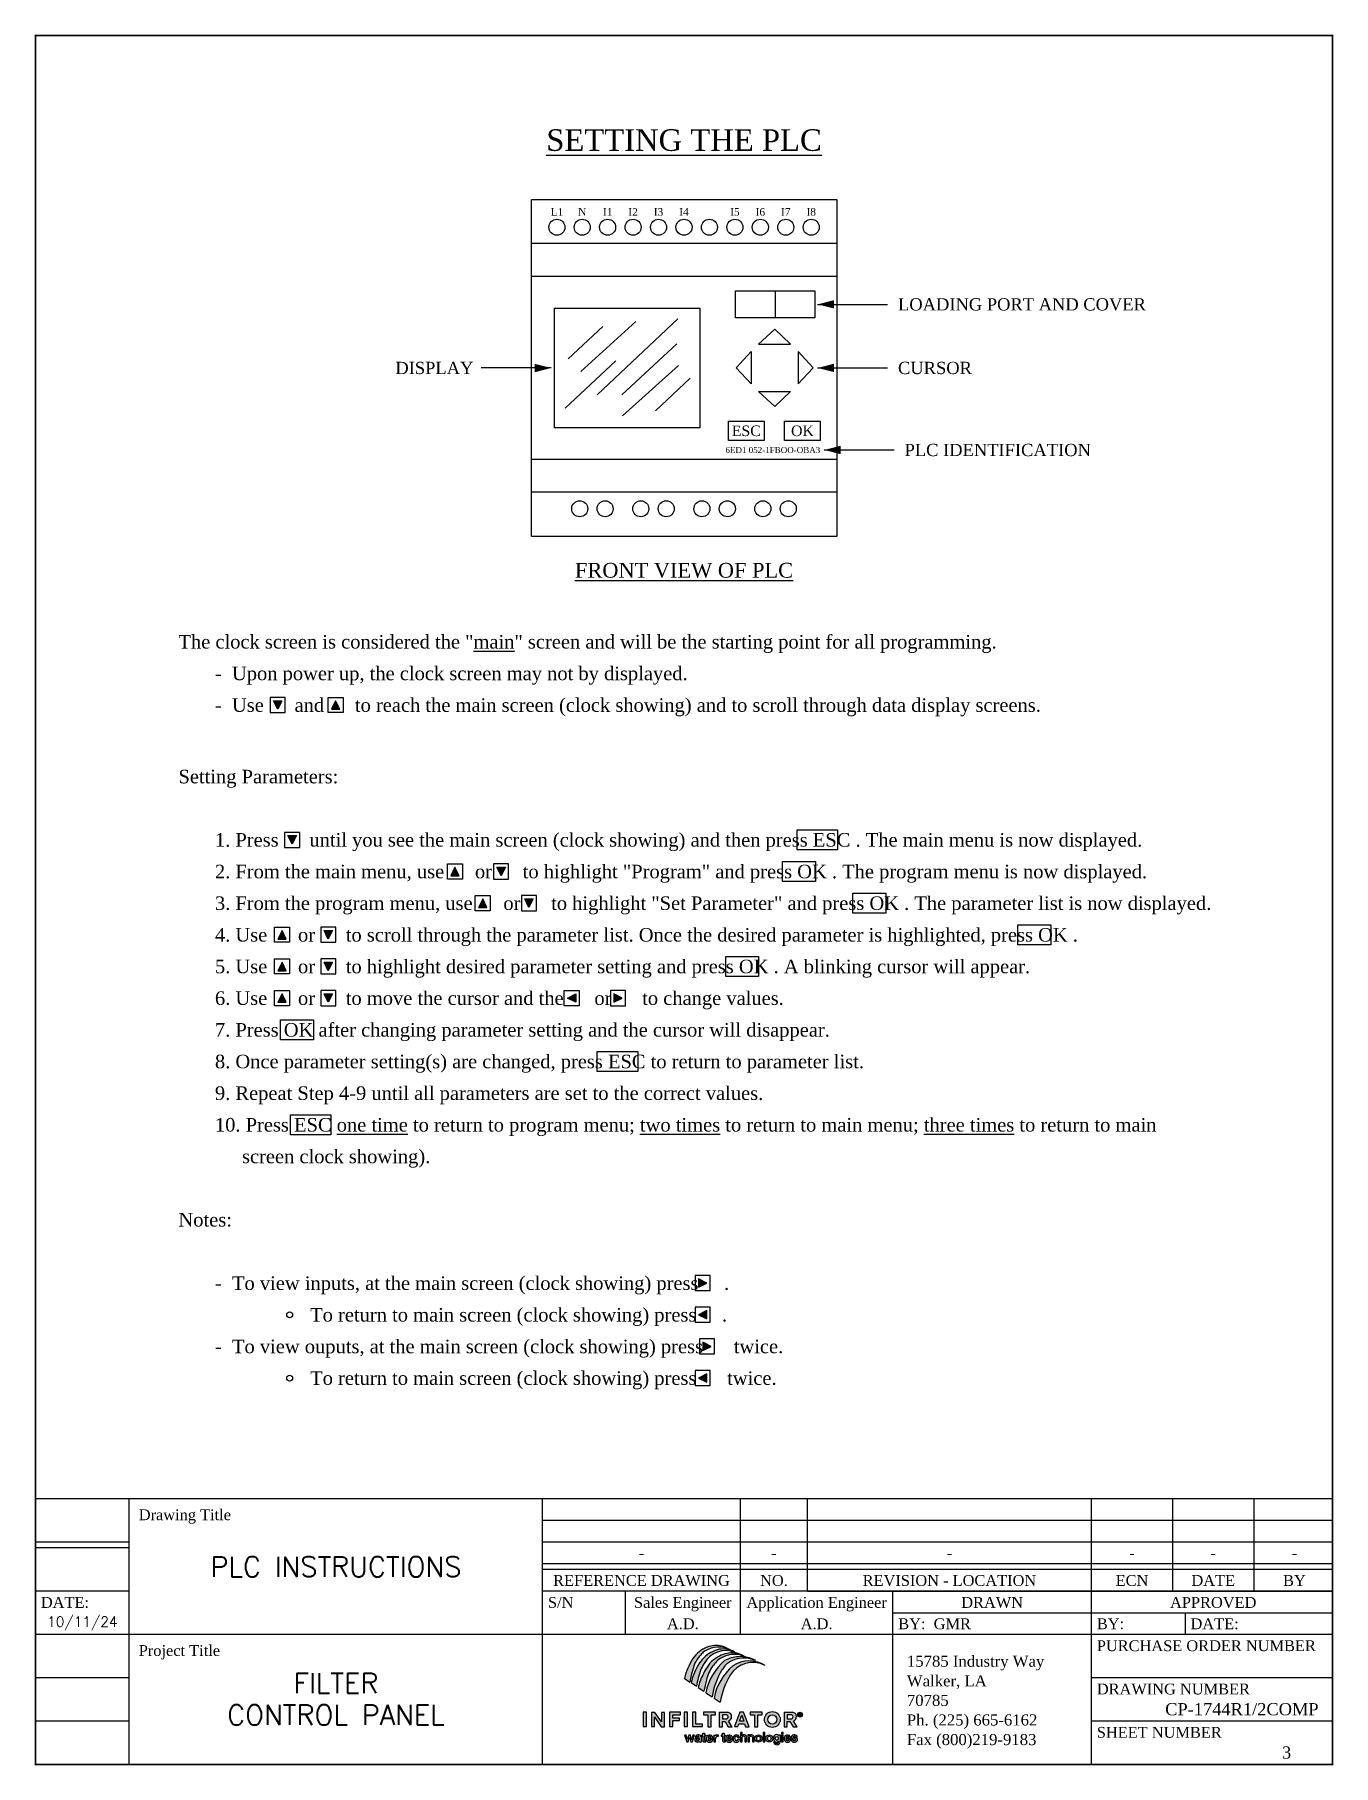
# Model space of a CAD drawing. Extents: x -283 to 170, y -177 to 25.
# Drawn here: x -168.58 to -151.31, y -90.64 to -67.62 of the extents above; entities that cross this region are included whole.
import ezdxf
from ezdxf.enums import TextEntityAlignment as Align

# ---------------------------------------------------------------- set-up
doc = ezdxf.new("R2010")
doc.units = 0
doc.header["$LTSCALE"] = 0.125
doc.header["$MEASUREMENT"] = 0
doc.layers.get('0').update_dxf_attribs({"linetype": 'CONTINUOUS'})
doc.layers.add('ASHADE', color=7, linetype='CONTINUOUS')
doc.layers.add('BORDER', color=10, linetype='CONTINUOUS')
doc.styles.add('STYLE1', font='Times New Roman.ttf', dxfattribs={"height": 0.05})
doc.styles.add('STYLE2', font='simplex.shx', dxfattribs={"height": 0.05})
doc.styles.add('STYLE3', font='Times New Roman.ttf', dxfattribs={"height": 0.0625})
doc.styles.add('TIMES NEW ROMAN', font='Times New Roman.ttf')

msp = doc.modelspace()

# ---------------------------------------------------------------- texts
at = {"color": 7}
for s, height, style, p in [('%%USETTING THE PLC', 0.28722, 'STYLE1', (-159.948, -69.023)), ('%%UFRONT VIEW OF PLC', 0.19695, 'STYLE1', (-159.948, -74.745)), ('PLC INSTRUCTIONS', 0.26588, 'STYLE2', (-164.577, -87.999)), ('-', 0.144, 'STYLE3', (-160.513, -87.816)), ('-', 0.144, 'STYLE3', (-158.752, -87.816)), ('-', 0.144, 'STYLE3', (-156.418, -87.816)), ('-', 0.144, 'STYLE3', (-153.99, -87.816)), ('-', 0.144, 'STYLE3', (-152.91, -87.816)), ('-', 0.144, 'STYLE3', (-151.83, -87.816)), ('REFERENCE DRAWING', 0.14403, 'STYLE3', (-160.513, -88.182)), ('NO.', 0.144, 'STYLE3', (-158.752, -88.182)), ('REVISION - LOCATION', 0.14403, 'STYLE3', (-156.418, -88.182)), ('ECN', 0.144, 'STYLE3', (-153.99, -88.182)), ('DATE', 0.144, 'STYLE3', (-152.91, -88.182)), ('BY', 0.144, 'STYLE3', (-151.83, -88.182)), ('Sales Engineer', 0.14403, 'STYLE3', (-159.964, -88.474)), ('Application Engineer', 0.14403, 'STYLE3', (-158.184, -88.474)), ('DRAWN', 0.144, 'STYLE3', (-155.85, -88.474)), ('APPROVED', 0.144, 'STYLE3', (-152.91, -88.474)), ('10/11/24', 0.1331, 'STYLE2', (-167.949, -88.73)), ('A.D.', 0.144, 'STYLE3', (-159.964, -88.758)), ('A.D.', 0.144, 'STYLE3', (-158.184, -88.758)), ('FILTER', 0.2659, 'STYLE2', (-164.577, -89.547)), ('CONTROL PANEL', 0.26588, 'STYLE2', (-164.577, -89.971)), ('3', 0.162, 'STYLE3', (-151.934, -90.47))]:
    msp.add_text(s, height=height, dxfattribs=dict(at, style=style)).set_placement(p, align=Align.MIDDLE_CENTER)
for s, height, style, p in [('LOADING PORT AND COVER', 0.16271, 'TIMES NEW ROMAN', (-157.102, -71.208)), ('CURSOR', 0.1627, 'TIMES NEW ROMAN', (-157.102, -72.054)), ('PLC IDENTIFICATION', 0.16271, 'TIMES NEW ROMAN', (-157.015, -73.145)), ('The clock screen is considered the "%%Umain%%U" screen and will be the starting point for all programming.', 0.180357, 'STYLE1', (-166.671, -75.696)), ('-  Upon power up, the clock screen may not by displayed.', 0.18036, 'STYLE1', (-166.186, -76.117)), ('-  Use      and      to reach the main screen (clock showing) and to scroll through data display screens.', 0.180357, 'STYLE1', (-166.186, -76.538)), ('Setting Parameters:', 0.18036, 'STYLE1', (-166.671, -77.489)), ('1. Press      until you see the main screen (clock showing) and then press ESC . The main menu is now displayed.', 0.180357, 'STYLE1', (-166.186, -78.331)), ('2. From the main menu, use      or      to highlight "Program" and press OK . The program menu is now displayed.', 0.180357, 'STYLE1', (-166.186, -78.752)), ('3. From the program menu, use      or      to highlight "Set Parameter" and press OK . The parameter list is now displayed.', 0.180357, 'STYLE1', (-166.186, -79.173)), ('4. Use      or      to scroll through the parameter list. Once the desired parameter is highlighted, press OK .', 0.180357, 'STYLE1', (-166.186, -79.594)), ('5. Use      or      to highlight desired parameter setting and press OK . A blinking cursor will appear.', 0.180357, 'STYLE1', (-166.186, -80.015)), ('6. Use      or      to move the cursor and the      or      to change values.', 0.18036, 'STYLE1', (-166.186, -80.436)), ('7. Press OK after changing parameter setting and the cursor will disappear.', 0.18036, 'STYLE1', (-166.186, -80.858)), ('8. Once parameter setting(s) are changed, press ESC to return to parameter list.', 0.18036, 'STYLE1', (-166.186, -81.279)), ('9. Repeat Step 4-9 until all parameters are set to the correct values.', 0.18036, 'STYLE1', (-166.186, -81.7)), ('10. Press ESC %%Uone time%%U to return to program menu; %%Utwo times%%U to return to main menu; %%Uthree times%%U to return to main', 0.180357, 'STYLE1', (-166.186, -82.121)), ('screen clock showing).', 0.18036, 'STYLE1', (-165.826, -82.542)), ('Notes:', 0.1804, 'STYLE1', (-166.671, -83.384)), ('-  To view inputs, at the main screen (clock showing) press     .', 0.18036, 'STYLE1', (-166.186, -84.227)), ('    To return to main screen (clock showing) press     .', 0.18036, 'STYLE1', (-165.192, -84.648)), ('-  To view ouputs, at the main screen (clock showing) press      twice.', 0.18036, 'STYLE1', (-166.186, -85.069)), ('    To return to main screen (clock showing) press      twice.', 0.18036, 'STYLE1', (-165.192, -85.49)), ('Drawing Title', 0.14403, 'STYLE3', (-167.199, -87.308)), ('DATE:', 0.144, 'STYLE3', (-168.501, -88.474)), ('S/N', 0.144, 'STYLE3', (-161.757, -88.474)), ('BY:  GMR', 0.144, 'STYLE3', (-157.099, -88.758)), ('BY:', 0.144, 'STYLE3', (-154.458, -88.758)), ('DATE:', 0.144, 'STYLE3', (-153.212, -88.758)), ('Project Title', 0.14403, 'STYLE3', (-167.199, -89.114)), ('PURCHASE ORDER NUMBER', 0.14403, 'STYLE3', (-154.458, -89.05)), ('15785 Industry Way', 0.14719, 'STYLE3', (-156.984, -89.256)), ('Walker, LA', 0.1472, 'STYLE3', (-156.984, -89.517)), ('DRAWING NUMBER', 0.14403, 'STYLE3', (-154.458, -89.626)), ('70785', 0.1472, 'STYLE3', (-156.984, -89.777)), ('Fax (800)219-9183', 0.14719, 'STYLE3', (-156.984, -90.298)), ('SHEET NUMBER', 0.14403, 'STYLE3', (-154.458, -90.202))]:
    msp.add_text(s, height=height, dxfattribs=dict(at, style=style)).set_placement(p, align=Align.MIDDLE_LEFT)
for s, height, style, p in [('DISPLAY', 0.1627, 'TIMES NEW ROMAN', (-162.749, -72.054)), ('CP-1744R1/2COMP', 0.16203, 'STYLE3', (-151.509, -89.894))]:
    msp.add_text(s, height=height, dxfattribs=dict(at, style=style)).set_placement(p, align=Align.MIDDLE_RIGHT)
at = {"layer": 'BORDER', "color": 7, "style": 'STYLE3'}
msp.add_text('Ph. (225) 665-6162', height=0.14719, dxfattribs=at).set_placement((-156.984, -90.037), align=Align.MIDDLE_LEFT)

# ---------------------------------------------------------------- blocks, each defined once
blk = doc.blocks.new('PLC')
for p, q in [((-98.856, -340.553), (-100.919, -340.553)), ((-98.856, -340.776), (-100.919, -340.776)), ((-98.856, -342.012), (-100.919, -342.012)), ((-98.856, -342.235), (-100.919, -342.235))]:
    blk.add_line(p, q)
at = {"color": 7}
for p, q in [((-99.271, -340.872), (-99.271, -341.056)), ((-100.214, -341.079), (-100.585, -341.419)), ((-99.929, -341.061), (-100.475, -341.577)), ((-100.437, -341.113), (-100.671, -341.333)), ((-99.385, -341.233), (-99.275, -341.133)), ((-99.275, -341.133), (-99.167, -341.233)), ((-99.936, -341.23), (-100.307, -341.577)), ((-99.435, -341.284), (-99.536, -341.394)), ((-99.435, -341.284), (-99.435, -341.502)), ((-99.385, -341.233), (-99.167, -341.233)), ((-99.116, -341.284), (-99.116, -341.502)), ((-99.116, -341.284), (-99.015, -341.394)), ((-100.348, -341.347), (-100.692, -341.666)), ((-99.925, -341.378), (-100.303, -341.718)), ((-99.536, -341.394), (-99.435, -341.502)), ((-99.015, -341.394), (-99.116, -341.502)), ((-99.846, -341.463), (-100.08, -341.683)), ((-99.385, -341.553), (-99.167, -341.553)), ((-99.385, -341.553), (-99.275, -341.654)), ((-99.275, -341.654), (-99.167, -341.553))]:
    blk.add_line(p, q, dxfattribs=at)
for points in [[(-98.856, -342.533), (-100.919, -342.533), (-100.919, -340.255), (-98.856, -340.255)], [(-99.539, -340.872), (-99.003, -340.872), (-99.003, -341.056), (-99.539, -341.056)], [(-100.763, -340.991), (-99.78, -340.991), (-99.78, -341.798), (-100.763, -341.798)], [(-99.587, -341.753), (-99.346, -341.753), (-99.346, -341.885), (-99.587, -341.885)], [(-99.208, -341.753), (-98.967, -341.753), (-98.967, -341.885), (-99.208, -341.885)]]:
    blk.add_lwpolyline(points, close=True, dxfattribs=at)
for centre in [(-100.747, -340.443), (-100.576, -340.443), (-100.404, -340.443), (-100.232, -340.443), (-100.06, -340.443), (-99.888, -340.443), (-99.716, -340.443), (-99.544, -340.443), (-99.372, -340.443), (-99.2, -340.443), (-99.028, -340.443), (-100.593, -342.346), (-100.421, -342.346), (-100.18, -342.346), (-100.008, -342.346), (-99.767, -342.346), (-99.595, -342.346), (-99.355, -342.346), (-99.183, -342.346)]:
    blk.add_circle(centre, 0.0542, dxfattribs=at)
at = {"color": 7, "style": 'TIMES NEW ROMAN'}
for s, height, p in [('L1', 0.051, (-100.747, -340.339)), ('N', 0.051, (-100.576, -340.339)), ('I1', 0.051, (-100.404, -340.339)), ('I2', 0.051, (-100.232, -340.339)), ('I3', 0.051, (-100.06, -340.339)), ('I4', 0.051, (-99.888, -340.339)), ('I5', 0.051, (-99.544, -340.339)), ('I6', 0.051, (-99.372, -340.339)), ('I7', 0.051, (-99.2, -340.339)), ('I8', 0.051, (-99.028, -340.339)), ('ESC', 0.071, (-99.467, -341.819)), ('OK', 0.071, (-99.087, -341.819))]:
    blk.add_text(s, height=height, dxfattribs=at).set_placement(p, align=Align.MIDDLE_CENTER)
blk.add_text('6ED1 052-1FBOO-OBA3', height=0.0403, dxfattribs=at).set_placement((-98.967, -341.949), align=Align.MIDDLE_RIGHT)
blk = doc.blocks.new('infiltratorlogo')
for p, q in [((-206.197, -287.794), (-206.06, -287.89)), ((-206.033, -287.904), (-205.9, -287.994)), ((-205.857, -288.021), (-205.72, -288.117)), ((-205.669, -288.154), (-205.516, -288.253)), ((-205.468, -288.285), (-205.315, -288.384)), ((-207.126, -288.63), (-207.21, -288.63)), ((-207.21, -288.631), (-207.21, -288.984)), ((-207.126, -288.984), (-207.126, -288.63)), ((-206.92, -288.633), (-207, -288.633)), ((-207, -288.634), (-207, -288.983)), ((-206.927, -288.983), (-206.927, -288.744)), ((-206.927, -288.744), (-206.763, -288.985)), ((-206.76, -288.87), (-206.92, -288.633)), ((-206.682, -288.634), (-206.76, -288.634)), ((-206.76, -288.634), (-206.76, -288.87)), ((-206.682, -288.985), (-206.682, -288.634)), ((-206.292, -288.632), (-206.564, -288.632)), ((-206.564, -288.633), (-206.564, -288.984)), ((-206.481, -288.774), (-206.481, -288.696)), ((-206.481, -288.696), (-206.292, -288.696)), ((-206.318, -288.774), (-206.481, -288.774)), ((-206.479, -288.984), (-206.479, -288.837)), ((-206.479, -288.837), (-206.318, -288.837)), ((-206.318, -288.837), (-206.318, -288.774)), ((-206.292, -288.696), (-206.292, -288.632)), ((-206.199, -288.628), (-206.199, -288.984)), ((-206.122, -288.628), (-206.199, -288.628)), ((-206.122, -288.984), (-206.122, -288.628)), ((-205.994, -288.631), (-205.994, -288.984)), ((-205.916, -288.631), (-205.994, -288.631)), ((-205.916, -288.92), (-205.916, -288.631)), ((-205.729, -288.631), (-205.729, -288.696)), ((-205.435, -288.631), (-205.729, -288.631)), ((-205.729, -288.696), (-205.62, -288.696)), ((-205.62, -288.696), (-205.62, -288.985)), ((-205.542, -288.985), (-205.542, -288.695)), ((-205.542, -288.695), (-205.435, -288.695)), ((-205.435, -288.695), (-205.435, -288.631)), ((-205.341, -288.631), (-205.341, -288.985)), ((-205.341, -288.631), (-205.133, -288.631)), ((-205.17, -288.691), (-205.264, -288.691)), ((-205.264, -288.691), (-205.264, -288.794)), ((-205.264, -288.794), (-205.17, -288.794)), ((-205.263, -288.985), (-205.263, -288.858)), ((-205.263, -288.858), (-205.196, -288.858)), ((-205.196, -288.858), (-205.118, -288.986)), ((-205.021, -288.986), (-205.109, -288.847)), ((-204.837, -288.631), (-204.969, -288.984)), ((-204.841, -288.851), (-204.789, -288.702)), ((-204.739, -288.851), (-204.841, -288.851)), ((-204.743, -288.631), (-204.837, -288.631)), ((-204.789, -288.702), (-204.739, -288.851)), ((-204.607, -288.986), (-204.743, -288.631)), ((-204.583, -288.631), (-204.583, -288.696)), ((-204.289, -288.631), (-204.583, -288.631)), ((-204.583, -288.696), (-204.474, -288.696)), ((-204.474, -288.696), (-204.474, -288.985)), ((-204.396, -288.985), (-204.396, -288.695)), ((-204.396, -288.695), (-204.289, -288.695)), ((-204.289, -288.695), (-204.289, -288.631)), ((-203.75, -288.631), (-203.75, -288.985)), ((-203.75, -288.631), (-203.542, -288.631)), ((-203.579, -288.691), (-203.673, -288.691)), ((-203.673, -288.691), (-203.673, -288.794)), ((-203.673, -288.794), (-203.579, -288.794)), ((-203.672, -288.985), (-203.672, -288.858)), ((-203.672, -288.858), (-203.605, -288.858)), ((-203.605, -288.858), (-203.527, -288.986)), ((-203.43, -288.986), (-203.518, -288.847)), ((-203.388, -288.656), (-203.388, -288.723)), ((-203.388, -288.656), (-203.348, -288.656)), ((-203.388, -288.723), (-203.373, -288.723)), ((-203.356, -288.668), (-203.373, -288.668)), ((-203.373, -288.668), (-203.373, -288.687)), ((-203.373, -288.687), (-203.356, -288.687)), ((-203.373, -288.723), (-203.373, -288.699)), ((-203.373, -288.699), (-203.36, -288.699)), ((-203.36, -288.699), (-203.346, -288.723)), ((-203.346, -288.723), (-203.329, -288.723)), ((-203.328, -288.723), (-203.344, -288.697)), ((-207.21, -288.984), (-207.126, -288.984)), ((-207, -288.983), (-206.927, -288.983)), ((-206.763, -288.985), (-206.682, -288.985)), ((-206.564, -288.984), (-206.479, -288.984)), ((-206.199, -288.984), (-206.122, -288.984)), ((-206.189, -289.191), (-206.139, -289.357)), ((-206.148, -289.192), (-206.189, -289.192)), ((-206.119, -289.303), (-206.148, -289.192)), ((-206.09, -289.191), (-206.119, -289.303)), ((-206.099, -289.357), (-206.07, -289.244)), ((-206.048, -289.191), (-206.09, -289.191)), ((-206.07, -289.244), (-206.041, -289.357)), ((-206.022, -289.304), (-206.048, -289.191)), ((-205.99, -289.192), (-206.022, -289.304)), ((-206, -289.357), (-205.948, -289.192)), ((-205.994, -288.984), (-205.753, -288.984)), ((-205.948, -289.192), (-205.99, -289.192)), ((-205.933, -289.245), (-205.891, -289.245)), ((-205.753, -288.92), (-205.916, -288.92)), ((-205.874, -289.284), (-205.838, -289.284)), ((-205.838, -289.284), (-205.831, -289.279)), ((-205.831, -289.279), (-205.831, -289.311)), ((-205.786, -289.223), (-205.786, -289.327)), ((-205.743, -289.192), (-205.773, -289.192)), ((-205.773, -289.192), (-205.773, -289.221)), ((-205.773, -289.221), (-205.744, -289.221)), ((-205.753, -288.984), (-205.753, -288.92)), ((-205.744, -289.221), (-205.744, -289.336)), ((-205.743, -289.192), (-205.743, -289.142)), ((-205.743, -289.142), (-205.705, -289.142)), ((-205.705, -289.142), (-205.705, -289.19)), ((-205.705, -289.19), (-205.67, -289.19)), ((-205.67, -289.221), (-205.704, -289.221)), ((-205.704, -289.221), (-205.704, -289.309)), ((-205.67, -289.19), (-205.67, -289.221)), ((-205.657, -289.248), (-205.657, -289.305)), ((-205.62, -288.985), (-205.542, -288.985)), ((-205.616, -289.258), (-205.538, -289.258)), ((-205.616, -289.285), (-205.493, -289.285)), ((-205.498, -289.303), (-205.538, -289.303)), ((-205.474, -289.19), (-205.474, -289.358)), ((-205.474, -289.19), (-205.435, -289.19)), ((-205.435, -289.19), (-205.435, -289.208)), ((-205.434, -289.358), (-205.434, -289.275)), ((-205.402, -289.185), (-205.369, -289.185)), ((-205.369, -289.227), (-205.402, -289.227)), ((-205.369, -289.185), (-205.369, -289.227)), ((-205.341, -288.985), (-205.263, -288.985)), ((-205.26, -289.192), (-205.29, -289.192)), ((-205.29, -289.192), (-205.29, -289.221)), ((-205.29, -289.221), (-205.261, -289.221)), ((-205.261, -289.221), (-205.261, -289.336)), ((-205.26, -289.192), (-205.26, -289.142)), ((-205.26, -289.142), (-205.222, -289.142)), ((-205.222, -289.142), (-205.222, -289.19)), ((-205.222, -289.19), (-205.187, -289.19)), ((-205.187, -289.221), (-205.221, -289.221)), ((-205.221, -289.221), (-205.221, -289.309)), ((-205.187, -289.19), (-205.187, -289.221)), ((-205.175, -289.248), (-205.175, -289.305)), ((-205.134, -289.258), (-205.057, -289.258)), ((-205.134, -289.285), (-205.012, -289.285)), ((-205.118, -288.986), (-205.021, -288.986)), ((-205.016, -289.303), (-205.057, -289.303)), ((-205, -289.248), (-205, -289.305)), ((-204.969, -288.984), (-204.884, -288.984)), ((-204.959, -289.252), (-204.959, -289.285)), ((-204.884, -288.984), (-204.861, -288.915)), ((-204.884, -289.25), (-204.841, -289.25)), ((-204.841, -289.303), (-204.881, -289.303)), ((-204.861, -288.915), (-204.718, -288.915)), ((-204.776, -289.126), (-204.816, -289.126)), ((-204.816, -289.126), (-204.816, -289.358)), ((-204.776, -289.206), (-204.776, -289.126)), ((-204.776, -289.358), (-204.776, -289.243)), ((-204.718, -288.915), (-204.693, -288.986)), ((-204.709, -289.247), (-204.709, -289.358)), ((-204.693, -288.986), (-204.607, -288.986)), ((-204.668, -289.358), (-204.668, -289.222)), ((-204.636, -289.189), (-204.636, -289.358)), ((-204.595, -289.189), (-204.636, -289.189)), ((-204.595, -289.207), (-204.595, -289.189)), ((-204.595, -289.358), (-204.595, -289.244)), ((-204.527, -289.244), (-204.527, -289.358)), ((-204.487, -289.358), (-204.487, -289.223)), ((-204.474, -288.985), (-204.396, -288.985)), ((-204.266, -289.128), (-204.266, -289.357)), ((-204.221, -289.128), (-204.266, -289.128)), ((-204.221, -289.357), (-204.221, -289.128)), ((-203.888, -289.2), (-203.888, -289.189)), ((-203.888, -289.189), (-203.844, -289.189)), ((-203.844, -289.189), (-203.844, -289.36)), ((-203.815, -289.126), (-203.815, -289.165)), ((-203.769, -289.126), (-203.815, -289.126)), ((-203.815, -289.165), (-203.769, -289.165)), ((-203.814, -289.19), (-203.814, -289.357)), ((-203.771, -289.191), (-203.814, -289.19)), ((-203.771, -289.357), (-203.771, -289.191)), ((-203.769, -289.165), (-203.769, -289.126)), ((-203.75, -288.985), (-203.672, -288.985)), ((-203.745, -289.248), (-203.745, -289.305)), ((-203.705, -289.258), (-203.627, -289.258)), ((-203.705, -289.285), (-203.582, -289.285)), ((-203.587, -289.303), (-203.627, -289.303)), ((-203.53, -289.298), (-203.57, -289.298)), ((-203.57, -289.298), (-203.57, -289.327)), ((-203.53, -289.31), (-203.53, -289.298)), ((-203.527, -288.986), (-203.43, -288.986)), ((-203.492, -289.29), (-203.516, -289.285)), ((-203.498, -289.249), (-203.464, -289.259)), ((-203.471, -289.24), (-203.471, -289.232)), ((-203.471, -289.24), (-203.427, -289.24)), ((-203.427, -289.24), (-203.427, -289.235)), ((-203.422, -289.326), (-203.422, -289.285)), ((-206.139, -289.357), (-206.099, -289.357)), ((-206.041, -289.357), (-206, -289.357)), ((-205.897, -289.361), (-205.88, -289.363)), ((-205.824, -289.348), (-205.824, -289.357)), ((-205.786, -289.327), (-205.772, -289.327)), ((-205.772, -289.327), (-205.772, -289.352)), ((-205.723, -289.357), (-205.67, -289.357)), ((-205.67, -289.322), (-205.675, -289.322)), ((-205.67, -289.357), (-205.67, -289.322)), ((-205.474, -289.358), (-205.434, -289.358)), ((-205.24, -289.357), (-205.186, -289.357)), ((-205.186, -289.322), (-205.192, -289.322)), ((-205.186, -289.357), (-205.186, -289.322)), ((-204.816, -289.358), (-204.776, -289.358)), ((-204.709, -289.358), (-204.668, -289.358)), ((-204.636, -289.358), (-204.595, -289.358)), ((-204.527, -289.358), (-204.487, -289.358)), ((-204.266, -289.357), (-204.221, -289.357)), ((-203.963, -289.368), (-204.007, -289.368)), ((-203.889, -289.343), (-203.889, -289.368)), ((-203.814, -289.357), (-203.771, -289.357))]:
    blk.add_line(p, q)
for centre, radius in [((-204.037, -288.808), 0.194), ((-204.037, -288.808), 0.113), ((-203.358, -288.69), 0.0614)]:
    blk.add_circle(centre, radius)
for centre, radius, start, end in [((-205.377, -287.718), 0.731, 111.1449, 146.2828), ((-205.172, -287.853), 0.785, 114.07, 146.6236), ((-205.356, -287.633), 0.605, 123.1348, 133.9772), ((-205.186, -287.693), 0.578, 129.9186, 129.9186), ((-205.178, -287.733), 0.614, 67.8623, 150.6381), ((-205.359, -287.642), 0.611, 62.2912, 122.4082), ((-205.417, -287.566), 0.575, 75.3272, 112.8407), ((-205.24, -287.641), 0.564, 72.992, 116.4907), ((-205.024, -287.828), 0.653, 84.6785, 118.1889), ((-205.456, -287.661), 0.677, 55.8046, 74.2215), ((-205.164, -287.449), 0.359, 52.5312, 75.6473), ((-204.97, -287.567), 0.39, 50.0466, 89.1296), ((-204.529, -288.24), 1.726, 147.4976, 165.0305), ((-204.136, -288.161), 1.943, 158.4658, 171.9946), ((-204.122, -288.433), 1.983, 149.3012, 164.5252), ((-205.117, -287.821), 0.907, 136.6018, 155.7028), ((-203.823, -288.331), 2.104, 159.1997, 170.7974), ((-204.348, -288.394), 1.554, 148.1406, 166.1152), ((-204.77, -288.006), 1.104, 148.674, 157.5168), ((-204.304, -288.418), 1.39, 130.6024, 169.0527), ((-205.019, -287.915), 0.733, 115.3222, 152.2665), ((-204.71, -288.053), 0.966, 145.3175, 167.2783), ((-203.721, -288.531), 1.816, 148.6904, 171.1925), ((-204.937, -287.879), 0.681, 120.9354, 146.5241), ((-204.103, -288.549), 1.39, 130.6024, 169.0527), ((-204.967, -287.847), 0.637, 76.097, 120.1239), ((-204.767, -287.901), 0.595, 103.1732, 148.1404), ((-204.828, -288.077), 0.81, 92.9768, 118.0357), ((-204.516, -288.059), 0.652, 62.1529, 149.1375), ((-204.601, -288.11), 0.739, 58.113, 123.4149), ((-204.736, -288.057), 0.753, 66.9498, 102.7699), ((-204.816, -288.038), 0.772, 60.9472, 94.0384), ((-204.933, -287.639), 0.428, 59.9935, 73.7503), ((-201.028, -289.125), 4.8, 164.4768, 167.8787), ((-203.52, -288.662), 1.816, 148.6904, 171.1925), ((-205.18, -288.75), 0.0603, 8.9926, 80.1753), ((-205.171, -288.743), 0.0505, 270.9961, 2.8278), ((-205.14, -288.735), 0.104, 358.4641, 86.1493), ((-205.145, -288.743), 0.109, 288.9829, 2.7754), ((-203.589, -288.75), 0.0603, 8.9926, 80.1753), ((-203.58, -288.743), 0.0505, 270.9961, 2.8278), ((-203.549, -288.735), 0.104, 358.4641, 86.1493), ((-203.554, -288.743), 0.109, 288.9829, 2.7754), ((-203.358, -288.69), 0.0448, 312.5787, 311.0531), ((-203.357, -288.679), 0.0114, 8.9926, 80.1753), ((-203.356, -288.678), 0.00953, 270.9961, 2.8278), ((-203.35, -288.676), 0.0196, 358.4641, 86.1493), ((-203.351, -288.678), 0.0206, 288.9829, 2.7754), ((-205.897, -289.314), 0.0468, 342.3235, 342.3235), ((-205.897, -289.314), 0.0468, 113.8186, 270), ((-205.855, -289.262), 0.0793, 29.0778, 167.9473), ((-205.886, -289.316), 0.0541, 88.7457, 124.1823), ((-205.874, -289.308), 0.0237, 90, 240.7709), ((-205.86, -289.247), 0.0309, 357.4428, 177.2947), ((-205.884, -289.148), 0.114, 269.0757, 298.4584), ((-205.869, -289.286), 0.0449, 248.6619, 326.4625), ((-205.686, -289.307), 0.0184, 183.6517, 306.3049), ((-205.576, -289.273), 0.0841, 339.0167, 339.0167), ((-205.576, -289.273), 0.0841, 352.0238, 162.3343), ((-205.577, -289.286), 0.0815, 193.798, 347.4902), ((-205.577, -289.261), 0.0389, 3.5002, 176.4998), ((-205.576, -289.289), 0.0402, 174.5771, 338.6104), ((-205.402, -289.221), 0.0357, 89.0445, 158.319), ((-205.378, -289.277), 0.0561, 115.2547, 182.9276), ((-205.387, -289.214), 0.0195, 220.5880756644533, 220.5880759030287), ((-205.203, -289.307), 0.0184, 183.6517, 306.3049), ((-205.095, -289.273), 0.0841, 352.0238, 162.3343), ((-205.096, -289.286), 0.0815, 193.798, 347.4902), ((-205.094, -289.289), 0.0402, 174.5771, 338.6104), ((-205.095, -289.261), 0.0389, 3.5002, 176.4998), ((-204.92, -289.267), 0.0815, 11.8896, 166.202), ((-204.92, -289.286), 0.0815, 193.798, 347.4902), ((-204.922, -289.256), 0.0375, 8.4338, 174.265), ((-204.919, -289.289), 0.0402, 174.5771, 338.6104), ((-204.727, -289.25), 0.0656, 25.7394, 137.9479), ((-204.743, -289.254), 0.0349, 12.5426, 161.5261), ((-204.546, -289.251), 0.0656, 25.7394, 137.9479), ((-204.561, -289.257), 0.0363, 19.6799, 160.3201), ((-203.665, -289.273), 0.0841, 352.0238, 162.3343), ((-203.666, -289.286), 0.0815, 193.798, 347.4902), ((-203.666, -289.261), 0.0389, 3.5002, 176.4998), ((-203.665, -289.289), 0.0402, 174.5771, 338.6104), ((-203.49, -289.348), 0.0934, 42.5984, 73.7955), ((-205.872, -289.281), 0.0823, 263.935, 305.3679), ((-205.801, -289.325), 0.0396, 234.2714, 316.8822), ((-205.714, -289.327), 0.0309, 197.01, 254.3014), ((-205.231, -289.327), 0.0309, 197.01, 254.3014), ((-203.926, -289.346), 0.0836, 194.7442, 350.5657), ((-203.926, -289.356), 0.0386, 198.3174, 341.6826), ((-203.496, -289.275), 0.0898, 215.1505, 325.8255), ((-203.496, -289.288), 0.0406, 264.3669, 276.9683)]:
    blk.add_arc(centre, radius, start, end)
for centre, major_axis, ratio in [((-204.377, -289.275), (0, -0.0927), 0.92487), ((-204.375, -289.275), (0, -0.0538), 0.797098), ((-204.114, -289.275), (0, -0.0927), 0.92487), ((-204.111, -289.275), (0, -0.0538), 0.797098), ((-203.928, -289.274), (0, -0.0509), 0.744589)]:
    blk.add_ellipse(centre, major_axis=major_axis, ratio=ratio)
for centre, major_axis, ratio, start_param, end_param in [((-203.935, -289.271), (0, -0.0915), 0.824152, 2.463653, 6.937867), ((-203.498, -289.235), (-0.071, 0), 0.72729, 3.049896, 7.600085), ((-203.496, -289.309), (-0.0346, -0.0004), 0.558307, 6.270175, 10.879731), ((-203.498, -289.234), (-0.0274, 0), 0.53908, 3.141593, 7.853982)]:
    blk.add_ellipse(centre, major_axis=major_axis, ratio=ratio, start_param=start_param, end_param=end_param)
blk = doc.blocks.new('infiltratorlogo3')
h = blk.add_hatch(color=0)
h.dxf.hatch_style = 1
h.paths.add_polyline_path([(-207.126, -288.63), (-207.21, -288.63), (-207.21, -288.984), (-207.126, -288.984)])
h.paths.add_polyline_path([(-206.92, -288.633), (-207, -288.633), (-207, -288.983), (-206.927, -288.983), (-206.927, -288.744), (-206.763, -288.985), (-206.682, -288.985), (-206.682, -288.634), (-206.76, -288.634), (-206.76, -288.87)])
h.paths.add_polyline_path([(-206.292, -288.632), (-206.564, -288.632), (-206.564, -288.984), (-206.479, -288.984), (-206.479, -288.837), (-206.318, -288.837), (-206.318, -288.774), (-206.481, -288.774), (-206.481, -288.696), (-206.292, -288.696)])
h.paths.add_polyline_path([(-206.122, -288.628), (-206.199, -288.628), (-206.199, -288.984), (-206.122, -288.984)])
h.paths.add_polyline_path([(-205.916, -288.631), (-205.994, -288.631), (-205.994, -288.984), (-205.753, -288.984), (-205.753, -288.92), (-205.916, -288.92)])
h.paths.add_polyline_path([(-205.435, -288.631), (-205.729, -288.631), (-205.729, -288.696), (-205.62, -288.696), (-205.62, -288.985), (-205.542, -288.985), (-205.542, -288.695), (-205.435, -288.695)])
h.paths.add_polyline_path([(-205.133, -288.631), (-205.341, -288.631), (-205.341, -288.985), (-205.263, -288.985), (-205.263, -288.858), (-205.196, -288.858), (-205.118, -288.986), (-205.021, -288.986), (-205.109, -288.847, 0.333589), (-205.036, -288.738, 0.402429)])
h.paths.add_polyline_path([(-205.264, -288.691), (-205.17, -288.691, -0.320982), (-205.121, -288.741, -0.423608), (-205.17, -288.794), (-205.264, -288.794)], flags=16)
h.paths.add_polyline_path([(-204.743, -288.631), (-204.837, -288.631), (-204.969, -288.984), (-204.884, -288.984), (-204.861, -288.915), (-204.718, -288.915), (-204.693, -288.986), (-204.607, -288.986)])
h.paths.add_polyline_path([(-204.789, -288.702), (-204.739, -288.851), (-204.841, -288.851)], flags=16)
h.paths.add_polyline_path([(-204.289, -288.631), (-204.583, -288.631), (-204.583, -288.696), (-204.474, -288.696), (-204.474, -288.985), (-204.396, -288.985), (-204.396, -288.695), (-204.289, -288.695)])
h.paths.add_polyline_path([(-204.232, -288.808, 1), (-203.843, -288.808, 1)])
h.paths.add_polyline_path([(-203.924, -288.808, -1), (-204.15, -288.808, -1)], flags=16)
h.paths.add_polyline_path([(-203.542, -288.631), (-203.75, -288.631), (-203.75, -288.985), (-203.672, -288.985), (-203.672, -288.858), (-203.605, -288.858), (-203.527, -288.986), (-203.43, -288.986), (-203.518, -288.847, 0.333589), (-203.445, -288.738, 0.402429)])
h.paths.add_polyline_path([(-203.579, -288.691, -0.320982), (-203.53, -288.741, -0.423608), (-203.579, -288.794), (-203.673, -288.794), (-203.673, -288.691)], flags=16)
h.paths.add_polyline_path([(-203.42, -288.69, 1), (-203.297, -288.69, 1)])
h.paths.add_polyline_path([(-203.328, -288.723), (-203.344, -288.697, 0.333589), (-203.33, -288.677, 0.402429), (-203.348, -288.656), (-203.388, -288.656), (-203.388, -288.723), (-203.373, -288.723), (-203.373, -288.699), (-203.36, -288.699), (-203.346, -288.723), (-203.329, -288.723, -150.221914)], flags=16)
h.paths.add_polyline_path([(-203.373, -288.668), (-203.356, -288.668, -0.320982), (-203.346, -288.677, -0.423608), (-203.356, -288.687), (-203.373, -288.687)], flags=16)
edge = h.paths.add_edge_path()
edge.add_ellipse((-203.498, -289.235), major_axis=(-0.071, 0), ratio=0.72729, start_angle=180, end_angle=435.4528)
edge.add_line((-203.516, -289.285), (-203.492, -289.29))
edge.add_ellipse((-203.496, -289.309), major_axis=(0.0346, 0.0004), ratio=0.558307, start_angle=277.3903, end_angle=443.3627, ccw=False)
edge.add_arc((-203.496, -289.288), 0.0406, 264.3669, 276.9683, ccw=False)
edge.add_ellipse((-203.496, -289.309), major_axis=(0.0346, 0.0004), ratio=0.558307, start_angle=180, end_angle=262.6097, ccw=False)
edge.add_ellipse((-203.496, -289.309), major_axis=(0.0346, 0.0004), ratio=0.558307, start_angle=179.2546, end_angle=180, ccw=False)
edge.add_line((-203.53, -289.309), (-203.53, -289.298))
edge.add_line((-203.53, -289.298), (-203.57, -289.298))
edge.add_line((-203.57, -289.298), (-203.57, -289.327))
edge.add_arc((-203.496, -289.275), 0.0898, 215.1505, 325.8255)
edge.add_line((-203.422, -289.326), (-203.422, -289.285))
edge.add_arc((-203.49, -289.348), 0.0934, 42.5984, 73.7955)
edge.add_line((-203.464, -289.259), (-203.498, -289.249))
edge.add_ellipse((-203.498, -289.234), major_axis=(0.0274, 0), ratio=0.53908, start_angle=0, end_angle=270, ccw=False)
edge.add_line((-203.471, -289.234), (-203.471, -289.24))
edge.add_line((-203.471, -289.24), (-203.427, -289.24))
edge.add_ellipse((-203.498, -289.235), major_axis=(-0.071, 0), ratio=0.72729, start_angle=174.7462, end_angle=180)
h.paths.add_polyline_path([(-203.745, -289.248), (-203.745, -289.305, 0.793245), (-203.587, -289.303), (-203.627, -289.303, -0.869542), (-203.705, -289.285), (-203.582, -289.285, 0.918827)])
h.paths.add_polyline_path([(-203.627, -289.258), (-203.705, -289.258, -0.940703)], flags=16)
h.paths.add_polyline_path([(-203.771, -289.191), (-203.814, -289.19), (-203.814, -289.357), (-203.771, -289.357)])
h.paths.add_polyline_path([(-203.769, -289.126), (-203.815, -289.126), (-203.815, -289.165), (-203.769, -289.165)])
edge = h.paths.add_edge_path()
edge.add_line((-203.844, -289.189), (-203.888, -289.189))
edge.add_line((-203.888, -289.189), (-203.888, -289.2))
edge.add_ellipse((-203.935, -289.271), major_axis=(0, 0.0915), ratio=0.824152, start_angle=-38.8431, end_angle=217.5105)
edge.add_line((-203.889, -289.343), (-203.889, -289.368))
edge.add_arc((-203.926, -289.356), 0.0386, 198.3174, 341.6826, ccw=False)
edge.add_line((-203.963, -289.368), (-204.007, -289.368))
edge.add_arc((-203.926, -289.346), 0.0836, 194.7442, 350.5657)
edge.add_line((-203.844, -289.36), (-203.844, -289.189))
edge = h.paths.add_edge_path(flags=16)
edge.add_ellipse((-203.928, -289.274), major_axis=(0, 0.0509), ratio=0.744589, start_angle=0, end_angle=360)
edge = h.paths.add_edge_path()
edge.add_ellipse((-204.114, -289.275), major_axis=(0, 0.0927), ratio=0.92487, start_angle=0, end_angle=360)
edge = h.paths.add_edge_path(flags=16)
edge.add_ellipse((-204.111, -289.275), major_axis=(0, 0.0538), ratio=0.797098, start_angle=0, end_angle=360)
h.paths.add_polyline_path([(-204.221, -289.128), (-204.266, -289.128), (-204.266, -289.357), (-204.221, -289.357)])
edge = h.paths.add_edge_path()
edge.add_ellipse((-204.377, -289.275), major_axis=(0, 0.0927), ratio=0.92487, start_angle=0, end_angle=360)
edge = h.paths.add_edge_path(flags=16)
edge.add_ellipse((-204.375, -289.275), major_axis=(0, 0.0538), ratio=0.797098, start_angle=0, end_angle=360)
h.paths.add_polyline_path([(-204.527, -289.244), (-204.527, -289.358), (-204.487, -289.358), (-204.487, -289.223, 0.532877), (-204.595, -289.207), (-204.595, -289.189), (-204.636, -289.189), (-204.636, -289.358), (-204.595, -289.358), (-204.595, -289.244, -0.704379)])
h.paths.add_polyline_path([(-204.668, -289.222, 0.532877), (-204.776, -289.206), (-204.776, -289.126), (-204.816, -289.126), (-204.816, -289.358), (-204.776, -289.358), (-204.776, -289.243, -0.760304), (-204.709, -289.247), (-204.709, -289.358), (-204.668, -289.358)])
h.paths.add_polyline_path([(-205, -289.248), (-205, -289.305, 0.793245), (-204.841, -289.303), (-204.881, -289.303, -0.869542), (-204.959, -289.285), (-204.959, -289.252, -0.883413), (-204.884, -289.25), (-204.841, -289.25, 0.797663)])
h.paths.add_polyline_path([(-205.175, -289.248), (-205.175, -289.305, 0.793245), (-205.016, -289.303), (-205.057, -289.303, -0.869542), (-205.134, -289.285), (-205.012, -289.285, 0.918827)])
h.paths.add_polyline_path([(-205.057, -289.258), (-205.134, -289.258, -0.940703)], flags=16)
h.paths.add_polyline_path([(-205.187, -289.19), (-205.222, -289.19), (-205.222, -289.142), (-205.26, -289.142), (-205.26, -289.192), (-205.29, -289.192), (-205.29, -289.221), (-205.261, -289.221), (-205.261, -289.336, 0.255321), (-205.24, -289.357), (-205.186, -289.357), (-205.186, -289.322), (-205.192, -289.322, -0.592891), (-205.221, -289.309), (-205.221, -289.221), (-205.187, -289.221)])
h.paths.add_polyline_path([(-205.369, -289.185), (-205.402, -289.185, 0.302696), (-205.435, -289.208), (-205.435, -289.19), (-205.474, -289.19), (-205.474, -289.358), (-205.434, -289.358), (-205.434, -289.28, -0.304171), (-205.402, -289.227), (-205.369, -289.227)])
h.paths.add_polyline_path([(-205.657, -289.248), (-205.657, -289.305, 0.793245), (-205.498, -289.303), (-205.538, -289.303, -0.869542), (-205.616, -289.285), (-205.493, -289.285, 0.918827)])
h.paths.add_polyline_path([(-205.538, -289.258), (-205.616, -289.258, -0.940703)], flags=16)
h.paths.add_polyline_path([(-205.67, -289.19), (-205.705, -289.19), (-205.705, -289.142), (-205.743, -289.142), (-205.743, -289.192), (-205.773, -289.192), (-205.773, -289.221), (-205.744, -289.221), (-205.744, -289.336, 0.255321), (-205.723, -289.357), (-205.67, -289.357), (-205.67, -289.322), (-205.675, -289.322, -0.592891), (-205.704, -289.309), (-205.704, -289.221), (-205.67, -289.221)])
h.paths.add_polyline_path([(-205.933, -289.245), (-205.891, -289.245, -0.998708), (-205.829, -289.248, -0.128913), (-205.886, -289.262, 0.150264), (-205.916, -289.271, 0.811096), (-205.897, -289.361), (-205.88, -289.363, 0.182781), (-205.824, -289.348), (-205.824, -289.357, 0.376926), (-205.772, -289.352), (-205.772, -289.327), (-205.786, -289.327), (-205.786, -289.223, 0.692882)])
h.paths.add_polyline_path([(-205.831, -289.279), (-205.831, -289.311, -0.353139), (-205.885, -289.328, -0.772685), (-205.874, -289.284), (-205.838, -289.284)], flags=16)
h.paths.add_polyline_path([(-205.948, -289.192), (-205.99, -289.192), (-206.022, -289.304), (-206.048, -289.191), (-206.09, -289.191), (-206.119, -289.303), (-206.148, -289.192), (-206.189, -289.192), (-206.139, -289.357), (-206.099, -289.357), (-206.07, -289.244), (-206.041, -289.357), (-206, -289.357)])
h.paths.add_polyline_path([(-205.075, -287.725, -0.398881), (-204.211, -287.483, 0.292903), (-205.008, -287.493, 0.169363), (-205.468, -288.285), (-205.315, -288.384, -0.09746)])
h.paths.add_polyline_path([(-205.273, -287.587, -0.198764), (-204.903, -287.322, -0.15758), (-204.441, -287.363, 0.145399), (-204.87, -287.268, 0.109778), (-205.209, -287.362, 0.169363), (-205.669, -288.154), (-205.516, -288.253, -0.098501)])
h.paths.add_polyline_path([(-205.652, -287.841, -0.096116), (-205.504, -287.504, -0.112118), (-205.286, -287.296, -0.194502), (-204.813, -287.228, -0.060097), (-204.719, -287.268, 0.172204), (-204.964, -287.177, 0.147268), (-205.333, -287.252, 0.162611), (-205.668, -287.574, 0.07859), (-205.857, -288.021), (-205.72, -288.117, -0.014845)])
h.paths.add_polyline_path([(-205.789, -287.584, -0.038603), (-205.712, -287.432, -0.377748), (-204.946, -287.164, 0.101206), (-205.076, -287.101, 0.192111), (-205.492, -287.136, 0.143005), (-205.827, -287.421, 0.066525), (-206.033, -287.904), (-205.9, -287.994, -0.050648)])
h.paths.add_polyline_path([(-205.944, -287.448, -0.083538), (-205.776, -287.198, -0.047344), (-205.687, -287.127, -0.268497), (-205.076, -287.101, 0.080532), (-205.272, -287.01, 0.165161), (-205.64, -287.036, 0.154531), (-205.985, -287.312, 0.076652), (-206.197, -287.794), (-206.06, -287.89, -0.059099)])
at = {"color": 0}
blk.add_blockref('infiltratorlogo', (0, 0), dxfattribs=at)

# ---------------------------------------------------------------- hatches: boundary and pattern name
h = msp.add_hatch(color=256)
h.dxf.hatch_style = 1
h.paths.add_polyline_path([(-157.951, -71.264), (-157.952, -71.208), (-158.171, -71.208)])
h.paths.add_polyline_path([(-157.952, -71.208), (-157.952, -71.152), (-158.171, -71.208)])
h = msp.add_hatch(color=256)
h.dxf.hatch_style = 1
h.paths.add_polyline_path([(-161.934, -71.999), (-161.933, -72.054), (-161.714, -72.054)])
h.paths.add_polyline_path([(-161.933, -72.054), (-161.933, -72.111), (-161.714, -72.054)])
h = msp.add_hatch(color=256)
h.dxf.hatch_style = 1
h.paths.add_polyline_path([(-157.951, -72.11), (-157.952, -72.054), (-158.171, -72.054)])
h.paths.add_polyline_path([(-157.952, -72.054), (-157.952, -71.998), (-158.171, -72.054)])
h = msp.add_hatch(color=256)
h.dxf.hatch_style = 1
h.paths.add_polyline_path([(-157.864, -73.201), (-157.864, -73.145), (-158.083, -73.145)])
h.paths.add_polyline_path([(-157.864, -73.145), (-157.865, -73.089), (-158.083, -73.145)])
h = msp.add_hatch(color=256)
h.dxf.hatch_style = 1
h.paths.add_polyline_path([(-165.295, -76.482), (-165.407, -76.482), (-165.351, -76.594)])
h = msp.add_hatch(color=256)
h.dxf.hatch_style = 1
h.paths.add_polyline_path([(-164.581, -76.482), (-164.637, -76.594), (-164.526, -76.594)])
h = msp.add_hatch(color=256)
h.dxf.hatch_style = 1
h.paths.add_polyline_path([(-165.103, -78.275), (-165.215, -78.275), (-165.159, -78.387)])
h = msp.add_hatch(color=256)
h.dxf.hatch_style = 1
h.paths.add_polyline_path([(-162.995, -78.696), (-163.051, -78.808), (-162.939, -78.808)])
h = msp.add_hatch(color=256)
h.dxf.hatch_style = 1
h.paths.add_polyline_path([(-162.324, -78.696), (-162.436, -78.696), (-162.38, -78.808)])
h = msp.add_hatch(color=256)
h.dxf.hatch_style = 1
h.paths.add_polyline_path([(-162.625, -79.117), (-162.681, -79.229), (-162.569, -79.229)])
h = msp.add_hatch(color=256)
h.dxf.hatch_style = 1
h.paths.add_polyline_path([(-161.954, -79.117), (-162.066, -79.117), (-162.01, -79.229)])
h = msp.add_hatch(color=256)
h.dxf.hatch_style = 1
h.paths.add_polyline_path([(-165.293, -79.538), (-165.349, -79.65), (-165.237, -79.65)])
h = msp.add_hatch(color=256)
h.dxf.hatch_style = 1
h.paths.add_polyline_path([(-164.623, -79.538), (-164.734, -79.538), (-164.678, -79.65)])
h = msp.add_hatch(color=256)
h.dxf.hatch_style = 1
h.paths.add_polyline_path([(-165.293, -79.96), (-165.349, -80.071), (-165.237, -80.071)])
h = msp.add_hatch(color=256)
h.dxf.hatch_style = 1
h.paths.add_polyline_path([(-164.623, -79.96), (-164.734, -79.96), (-164.678, -80.071)])
h = msp.add_hatch(color=256)
h.dxf.hatch_style = 1
h.paths.add_polyline_path([(-165.293, -80.381), (-165.349, -80.492), (-165.237, -80.492)])
h = msp.add_hatch(color=256)
h.dxf.hatch_style = 1
h.paths.add_polyline_path([(-164.623, -80.381), (-164.734, -80.381), (-164.678, -80.492)])
h = msp.add_hatch(color=256)
h.dxf.hatch_style = 1
h.paths.add_polyline_path([(-161.385, -80.492), (-161.385, -80.381), (-161.497, -80.436)])
h = msp.add_hatch(color=256)
h.dxf.hatch_style = 1
h.paths.add_polyline_path([(-160.77, -80.436), (-160.882, -80.381), (-160.882, -80.492)])
h = msp.add_hatch(color=256)
h.dxf.hatch_style = 1
h.paths.add_polyline_path([(-159.645, -84.227), (-159.757, -84.171), (-159.757, -84.282)])
h = msp.add_hatch(color=256)
h.dxf.hatch_style = 1
h.paths.add_polyline_path([(-159.757, -84.648), (-159.645, -84.703), (-159.645, -84.592)])
h = msp.add_hatch(color=256)
h.dxf.hatch_style = 1
h.paths.add_polyline_path([(-159.588, -85.069), (-159.699, -85.013), (-159.699, -85.125)])
h = msp.add_hatch(color=256)
h.dxf.hatch_style = 1
h.paths.add_polyline_path([(-159.757, -85.49), (-159.645, -85.546), (-159.645, -85.434)])

# ---------------------------------------------------------------- linework, layer by layer
for p, q in [((-158.171, -71.208), (-157.24, -71.208)), ((-161.714, -72.054), (-162.645, -72.054)), ((-158.171, -72.054), (-157.24, -72.054)), ((-158.083, -73.145), (-157.153, -73.145)), ((-151.324, -87.095), (-168.572, -87.095)), ((-151.324, -87.095), (-168.572, -87.095))]:
    msp.add_line(p, q)
at = {"color": 7}
for p, q in [((-167.325, -90.63), (-167.325, -87.095)), ((-161.829, -90.63), (-161.829, -87.095)), ((-159.198, -88.902), (-159.198, -87.095)), ((-158.307, -88.326), (-158.307, -87.095)), ((-154.53, -90.63), (-154.53, -87.095)), ((-153.45, -87.095), (-153.45, -88.326)), ((-152.37, -87.095), (-152.37, -88.326)), ((-151.324, -87.383), (-161.829, -87.383)), ((-167.325, -87.672), (-168.572, -87.672)), ((-151.324, -87.672), (-161.829, -87.672)), ((-167.325, -87.75), (-168.572, -87.75)), ((-151.324, -87.96), (-161.829, -87.96)), ((-151.324, -88.038), (-161.829, -88.038)), ((-167.325, -88.326), (-168.572, -88.326)), ((-151.324, -88.326), (-161.829, -88.326)), ((-160.73, -88.326), (-160.73, -88.902)), ((-158.307, -88.326), (-154.53, -88.326)), ((-157.171, -90.63), (-157.171, -88.326)), ((-154.53, -88.326), (-151.324, -88.326)), ((-157.171, -88.614), (-151.324, -88.614)), ((-153.284, -88.614), (-153.284, -88.902)), ((-151.324, -88.902), (-168.572, -88.902)), ((-167.325, -89.478), (-168.572, -89.478)), ((-151.324, -89.478), (-154.53, -89.478)), ((-167.325, -90.054), (-168.572, -90.054)), ((-151.324, -90.054), (-154.53, -90.054))]:
    msp.add_line(p, q, dxfattribs=at)
for points in [[(-165.451, -76.638), (-165.251, -76.638), (-165.251, -76.438), (-165.451, -76.438)], [(-165.295, -76.482), (-165.351, -76.594), (-165.407, -76.482)], [(-164.681, -76.438), (-164.481, -76.438), (-164.481, -76.638), (-164.681, -76.638)], [(-164.526, -76.594), (-164.581, -76.482), (-164.637, -76.594)], [(-165.259, -78.431), (-165.059, -78.431), (-165.059, -78.231), (-165.259, -78.231)], [(-158.444, -78.198), (-157.905, -78.198), (-157.905, -78.464), (-158.444, -78.464)], [(-165.103, -78.275), (-165.159, -78.387), (-165.215, -78.275)], [(-163.095, -78.652), (-162.895, -78.652), (-162.895, -78.852), (-163.095, -78.852)], [(-162.939, -78.808), (-162.995, -78.696), (-163.051, -78.808)], [(-162.48, -78.852), (-162.28, -78.852), (-162.28, -78.652), (-162.48, -78.652)], [(-162.324, -78.696), (-162.38, -78.808), (-162.436, -78.696)], [(-158.638, -78.619), (-158.201, -78.619), (-158.201, -78.885), (-158.638, -78.885)], [(-162.725, -79.073), (-162.525, -79.073), (-162.525, -79.273), (-162.725, -79.273)], [(-162.569, -79.229), (-162.625, -79.117), (-162.681, -79.229)], [(-162.11, -79.273), (-161.91, -79.273), (-161.91, -79.073), (-162.11, -79.073)], [(-161.954, -79.117), (-162.01, -79.229), (-162.066, -79.117)], [(-157.702, -79.04), (-157.265, -79.04), (-157.265, -79.306), (-157.702, -79.306)], [(-165.393, -79.494), (-165.193, -79.494), (-165.193, -79.694), (-165.393, -79.694)], [(-165.237, -79.65), (-165.293, -79.538), (-165.349, -79.65)], [(-164.778, -79.694), (-164.578, -79.694), (-164.578, -79.494), (-164.778, -79.494)], [(-164.623, -79.538), (-164.678, -79.65), (-164.734, -79.538)], [(-155.507, -79.461), (-155.071, -79.461), (-155.071, -79.727), (-155.507, -79.727)], [(-159.392, -79.882), (-158.956, -79.882), (-158.956, -80.148), (-159.392, -80.148)], [(-165.393, -79.915), (-165.193, -79.915), (-165.193, -80.115), (-165.393, -80.115)], [(-165.237, -80.071), (-165.293, -79.96), (-165.349, -80.071)], [(-164.778, -80.115), (-164.578, -80.115), (-164.578, -79.915), (-164.778, -79.915)], [(-164.623, -79.96), (-164.678, -80.071), (-164.734, -79.96)], [(-165.393, -80.336), (-165.193, -80.336), (-165.193, -80.537), (-165.393, -80.537)], [(-164.778, -80.537), (-164.578, -80.537), (-164.578, -80.336), (-164.778, -80.336)], [(-161.541, -80.336), (-161.341, -80.336), (-161.341, -80.537), (-161.541, -80.537)], [(-160.926, -80.537), (-160.726, -80.537), (-160.726, -80.336), (-160.926, -80.336)], [(-165.237, -80.492), (-165.293, -80.381), (-165.349, -80.492)], [(-164.623, -80.381), (-164.678, -80.492), (-164.734, -80.381)], [(-161.385, -80.492), (-161.497, -80.436), (-161.385, -80.381)], [(-160.882, -80.492), (-160.77, -80.436), (-160.882, -80.381)], [(-165.313, -80.724), (-164.877, -80.724), (-164.877, -80.991), (-165.313, -80.991)], [(-161.101, -81.146), (-160.562, -81.146), (-160.562, -81.412), (-161.101, -81.412)], [(-165.183, -81.988), (-164.644, -81.988), (-164.644, -82.254), (-165.183, -82.254)], [(-159.801, -84.327), (-159.601, -84.327), (-159.601, -84.126), (-159.801, -84.126)], [(-159.757, -84.282), (-159.645, -84.227), (-159.757, -84.171)], [(-159.601, -84.548), (-159.801, -84.548), (-159.801, -84.748), (-159.601, -84.748)], [(-159.645, -84.592), (-159.757, -84.648), (-159.645, -84.703)], [(-159.744, -85.169), (-159.543, -85.169), (-159.543, -84.969), (-159.744, -84.969)], [(-159.699, -85.125), (-159.588, -85.069), (-159.699, -85.013)], [(-159.601, -85.39), (-159.801, -85.39), (-159.801, -85.59), (-159.601, -85.59)], [(-159.645, -85.434), (-159.757, -85.49), (-159.645, -85.546)]]:
    msp.add_lwpolyline(points, close=True)
for centre in [(-165.192, -84.648), (-165.192, -85.49)]:
    msp.add_circle(centre, 0.0389)
at = {"layer": 'ASHADE', "const_width": 0.023}
msp.add_lwpolyline([(-168.572, -90.63), (-168.572, -67.632), (-151.324, -67.632), (-151.324, -90.63)], close=True, dxfattribs=at)

# ---------------------------------------------------------------- block references
for name, p, xscale, yscale, zscale in [('PLC', (36.58, 599.634), 1.967485715078263, 1.967485715078263, 1.967485715078263), ('infiltratorlogo3', (-48.21, 66.468), 0.5418783718130672, 0.5418783718130672, 0.5418783718130672)]:
    msp.add_blockref(name, p, dxfattribs=dict(xscale=xscale, yscale=yscale, zscale=zscale))

msp.set_redraw_order([(e.dxf.handle, doc.entitydb.next_handle()) for e in msp.query("TEXT MTEXT ATTDEF DIMENSION ARC_DIMENSION")])  # texts and dimensions are drawn at this point

doc.saveas('drawing.dxf')
